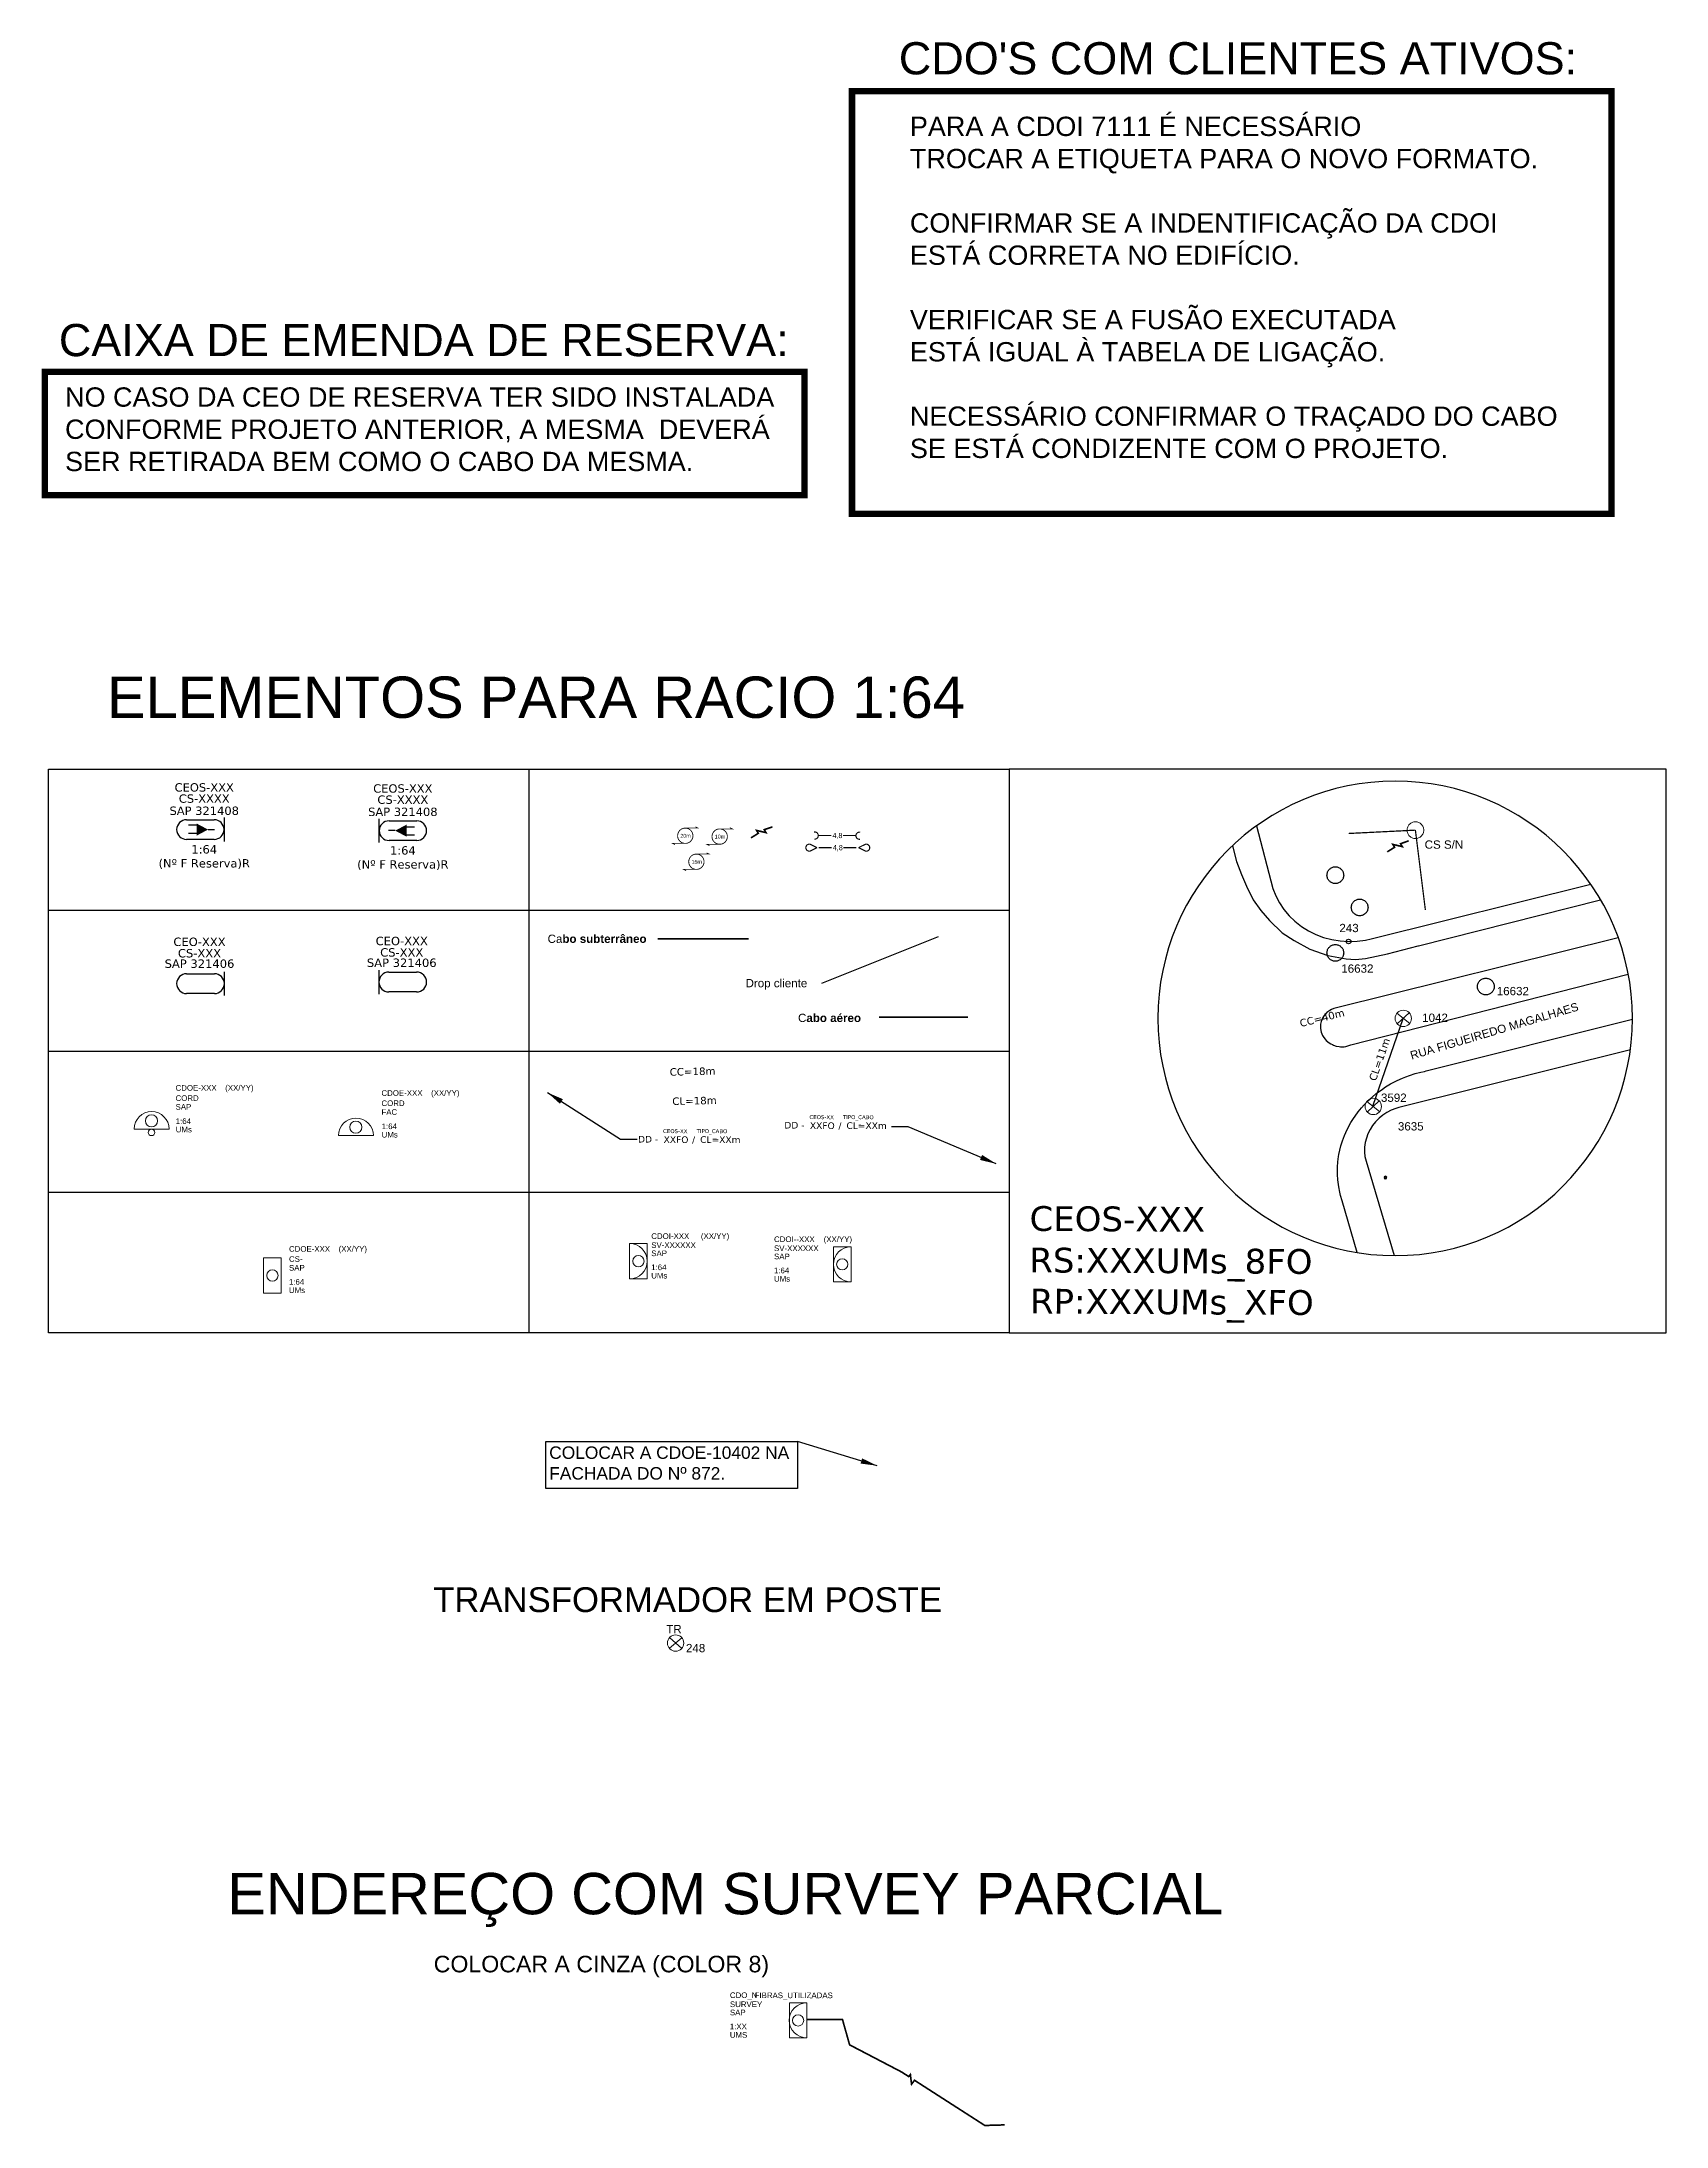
# Model space of a CAD drawing. Header units: millimetres. Extents: x -4286 to 4575, y 5328 to 14188.
# Drawn here: x -1073.9 to -877.6, y 8910.7 to 9162.5 of the extents above; entities that cross this region are included whole.
import ezdxf
from ezdxf.enums import TextEntityAlignment as Align

# ---------------------------------------------------------------- set-up
doc = ezdxf.new("R2010")
doc.units = ezdxf.units.MM
doc.header["$LTSCALE"] = 0.1
doc.header["$MEASUREMENT"] = 0
doc.linetypes.add('PHANTOM2', pattern=[1.25, 0.625, -0.125, 0.125, -0.125, 0.125, -0.125])
for name, color, linetype in [('10.0-Cartográfico', 252, 'Continuous'), ('10.1-Caixas Subterrâneas', 5, 'Continuous'), ('10.2-Nº Policía', 7, 'Continuous'), ('10.3-Nome das Ruas', 252, 'Continuous'), ('20.4-CEOS', 1, 'Continuous'), ('20.5-CEO', 1, 'Continuous'), ('20.8-Legenda', 1, 'Continuous'), ('90.0-Infra-estruturas novas', 30, 'Continuous'), ('90.1-Celulização - CABO 1', 6, 'Continuous'), ('CAP a instalar', 1, 'Continuous'), ('CD a instalar', 1, 'Continuous'), ('CELULAS_GPON_TEXTO', 7, 'Continuous'), ('Folga', 1, 'Continuous'), ('label_cabos', 7, 'Continuous'), ('Legenda', 1, 'Continuous'), ('Nós', 1, 'Continuous'), ('Subida Lateral', 5, 'Continuous')]:
    doc.layers.add(name, color=color, linetype=linetype)
for name, color, linetype, lineweight in [('10.1-Caixas Subt. @PROJ', 180, 'Continuous', 0), ('10.4-Postes', 1, 'Continuous', 0), ("20.0-LEGENDA DOS CDO'S", 1, 'Continuous', 0), ('20.1-CDO_INTERIOR', 1, 'Continuous', 0), ('20.2-CDO_POSTE', 1, 'Continuous', 5), ('20.3-CDO_SUBTERRÂNEA', 1, 'Continuous', 5), ('20.6-CORDOALHA_SUPORTE', 7, 'Continuous', 25)]:
    doc.layers.add(name, color=color, linetype=linetype, lineweight=lineweight)
for name, color, linetype, plot in [('10.6-Traçado Aéreo', 1, 'Continuous', False), ('DROP DE CLIENTE', 140, 'Continuous', False), ('EXTRA', 50, 'Continuous', False)]:
    doc.layers.add(name, color=color, linetype=linetype, plot=plot)
doc.styles.add('ARIAL', font='arial.ttf')
doc.styles.add('siredit', font='verdana.ttf')
doc.styles.get("Standard").update_dxf_attribs({"font": 'arial.ttf'})
doc.linetypes.add('FENCELINE1', pattern='A,0.25,-0.1,[133,ltypeshp.shx,S=0.1,R=0,X=-0.1,Y=0],-0.1,1', length=1.45)
doc.dimstyles.new('CC', dxfattribs={"dimtxt": 0.9, "dimasz": 2, "dimexe": 0.18, "dimexo": 0.0625, "dimgap": 0.09, "dimtad": 0, "dimdec": 0, "dimrnd": 1, "dimzin": 0, "dimdsep": 46, "dimtxsty": 'siredit', "dimblk": 'NONE', "dimcen": 0, "dimse1": 1, "dimse2": 1, "dimsd1": 1, "dimsd2": 1, "dimclrt": 7, "dimadec": 0, "dimazin": 0, "dimtfac": 1, "dimtdec": 0, "dimtofl": 0, "dimtmove": 0, "dimatfit": 3, "dimfxl": 1, "dimtolj": 1, "dimtzin": 0, "dimarcsym": 0})
doc.dimstyles.new('CL', dxfattribs={"dimtxt": 0.9, "dimasz": 2, "dimexe": 0.18, "dimexo": 0.0625, "dimgap": 0.09, "dimtad": 0, "dimdec": 0, "dimrnd": 1, "dimzin": 0, "dimdsep": 46, "dimtxsty": 'siredit', "dimblk": 'NONE', "dimcen": 0, "dimse1": 1, "dimse2": 1, "dimsd1": 1, "dimsd2": 1, "dimclrt": 7, "dimadec": 0, "dimazin": 0, "dimtfac": 1, "dimtdec": 0, "dimtofl": 0, "dimtmove": 0, "dimatfit": 3, "dimfxl": 1, "dimtolj": 1, "dimtzin": 0, "dimarcsym": 0})

msp = doc.modelspace()

# ---------------------------------------------------------------- texts
at = {"color": 5, "width": 143.95, "attachment_point": 1}
for s, insert, char_height in [("CDO'S COM CLIENTES ATIVOS:", (-970.35, 9162.46), 3.8894), ('PARA A CDOI 7111 É NECESSÁRIO\\PTROCAR A ETIQUETA PARA O NOVO FORMATO.\\P\\PCONFIRMAR SE A INDENTIFICAÇÃO DA CDOI\\PESTÁ CORRETA NO EDIFÍCIO. \\P\\PVERIFICAR SE A FUSÃO EXECUTADA\\PESTÁ IGUAL À TABELA DE LIGAÇÃO.\\P\\PNECESSÁRIO CONFIRMAR O TRAÇADO DO CABO \\PSE ESTÁ CONDIZENTE COM O PROJETO.', (-969.01, 9153.46), 2.3336)]:
    msp.add_mtext(s, dxfattribs=dict(at, insert=insert, char_height=char_height))
at = {"color": 3, "width": 143.95, "attachment_point": 1}
for s, insert, char_height in [('CAIXA DE EMENDA DE RESERVA:', (-1071.81, 9128.42), 3.8894), ('NO CASO DA CEO DE RESERVA TER SIDO INSTALADA \\PCONFORME PROJETO ANTERIOR, A MESMA  DEVERÁ \\PSER RETIRADA BEM COMO O CABO DA MESMA.', (-1071.06, 9120.76), 2.3336)]:
    msp.add_mtext(s, dxfattribs=dict(at, insert=insert, char_height=char_height))
at = {"width": 185.0563, "attachment_point": 1}
for s, insert, char_height in [('ELEMENTOS PARA RACIO 1:64', (-1065.99, 9085.83), 5), ('TRANSFORMADOR EM POSTE', (-1026.59, 8975.81), 3), ('ENDEREÇO COM SURVEY PARCIAL', (-1051.45, 8941.3), 5)]:
    msp.add_mtext(s, dxfattribs=dict(at, insert=insert, char_height=char_height))
at = {"color": 0, "insert": (-1012.58, 8992.82), "char_height": 1.5, "width": 73.575, "attachment_point": 1}
msp.add_mtext('{\\C3;COLOCAR A CDOE-10402 NA \\PFACHADA DO Nº 872.}', dxfattribs=at)
at = {"color": 8, "insert": (-1026.53, 8931.29), "char_height": 2, "width": 185.0563, "attachment_point": 1}
msp.add_mtext('COLOCAR A CINZA (COLOR 8)', dxfattribs=at)
at = {"layer": '10.1-Caixas Subt. @PROJ'}
msp.add_text('CS S/N', height=1, dxfattribs=at).set_placement((-906.83, 9065.03))
at = {"layer": '10.1-Caixas Subterrâneas'}
for p in [(-916.9, 9050.05), (-898.12, 9047.33)]:
    msp.add_text('16632', height=1, dxfattribs=at).set_placement(p)
at = {"layer": '10.2-Nº Policía', "color": 7}
for s, p in [('243', (-917.13, 9054.95)), ('3635', (-910.06, 9030.99))]:
    msp.add_text(s, height=1, dxfattribs=at).set_placement(p)
at = {"layer": '10.3-Nome das Ruas'}
msp.add_text('RUA FIGUEIREDO MAGALHAES', height=1, rotation=16.4523, dxfattribs=at).set_placement((-908.4, 9039.54))
at = {"layer": '10.4-Postes', "color": 1}
for s, p in [('1042', (-907.13, 9044.11)), ('3592', (-912.11, 9034.45)), ('TR', (-998.44, 8970.25)), ('248', (-996.06, 8967.96))]:
    msp.add_text(s, height=1, dxfattribs=at).set_placement(p)
at = {"layer": "20.0-LEGENDA DOS CDO'S", "color": 8, "style": 'ARIAL'}
for tag, p, s in [('SURVEY', (-990.75, 8925.09), 'SV-XXXXXX'), ('CDO_N', (-990.75, 8926.18), 'CDOIXXX'), ('SAP', (-990.75, 8924.1), 'SAP'), ('1:XX', (-990.76, 8922.41), '1:64'), ('UMS', (-990.76, 8921.39), 'UMs')]:
    msp.add_attdef(tag, p, s, height=0.68, rotation=359.9724, dxfattribs=at)
msp.add_attdef('FIBRAS_UTILIZADAS', text='(XX/YY)', height=0.68, rotation=359.9724, dxfattribs=at).set_placement((-983.04, 8926.17), align=Align.CENTER)
at = {"layer": '20.6-CORDOALHA_SUPORTE', "style": 'ARIAL'}
msp.add_text('4,8', height=0.626, dxfattribs=at).set_placement((-977.76, 9066.62), align=Align.MIDDLE_CENTER)
at = {"layer": 'CD a instalar', "char_height": 1, "attachment_point": 1}
for s, insert, width in [('Ca{\\fArial|b1|i0|c0|p34;bo subterrâneo}', (-1012.77, 9054.65), 12.9949), ('C{\\fArial|b1|i0|c0|p34;abo aéreo}', (-982.52, 9045.09), 9.3598)]:
    msp.add_mtext(s, dxfattribs=dict(at, insert=insert, width=width))
at = {"layer": 'DROP DE CLIENTE', "insert": (-988.86, 9049.29), "char_height": 1, "width": 9.3598, "attachment_point": 1}
msp.add_mtext('Drop cliente', dxfattribs=at)
at = {"layer": 'Folga', "color": 1}
msp.add_text('20m', height=0.462, dxfattribs=at).set_placement((-996.74, 9066.36))

# ---------------------------------------------------------------- blocks, each defined once
blk = doc.blocks.new('CORDOALHA')
at = {"layer": '20.6-CORDOALHA_SUPORTE', "const_width": 0.4}
for points in [[(-7.16, -0.05), (-9.54, 1.16, 1.175638), (-9.65, -1.27), (-7.16, -0.05)], [(7.28, -0.02), (9.76, -1.28, 1.175638), (9.67, 1.15), (7.28, -0.02)]]:
    blk.add_lwpolyline(points, format="xyb", dxfattribs=at)
for points in [[(-6.59, -0.05), (-2.09, -0.05)], [(2, -0.04), (6.5, -0.04)]]:
    blk.add_lwpolyline(points, dxfattribs=at)
at = {"layer": '20.6-CORDOALHA_SUPORTE', "style": 'ARIAL'}
blk.add_text('4,8', height=1.8, dxfattribs=at).set_placement((0.06, -0.04), align=Align.MIDDLE_CENTER)
blk = doc.blocks.new('A$C07E14978')
at = {"layer": 'Folga', "color": 1, "const_width": 0.137}
for points in [[(2.23, 0.28), (0.03, 0.28), (0.47, 0.06)], [(2.23, 2.92), (4.42, 2.92), (3.98, 3.13)]]:
    blk.add_lwpolyline(points, dxfattribs=at)
at = {"layer": 'Folga', "color": 1, "const_width": 0.146}
blk.add_lwpolyline([(2.23, 2.92, 1.000012), (2.23, 0.28, 0.999978)], format="xyb", close=True, dxfattribs=at)
at = {"layer": 'Folga', "color": 1}
blk.add_text('10m', height=0.659, dxfattribs=at).set_placement((1.38, 1.27))
blk = doc.blocks.new('CEO_CT_DRT')
at = {"layer": '20.5-CEO', "color": 0}
for p, q in [((-1.56, 1.26), (1.8, 1.26)), ((1.8, -1.13), (-1.56, -1.13))]:
    blk.add_line(p, q, dxfattribs=at)
blk.add_lwpolyline([(-2.75, 1.51), (-2.75, -1.38)], dxfattribs=at)
for centre, start, end in [((-1.56, 0.07), 90, 270), ((1.8, 0.07), 270, 90)]:
    blk.add_arc(centre, 1.2, start, end, dxfattribs=at)
at = {"layer": '20.5-CEO', "color": 7, "style": 'siredit'}
for tag, p in [('CEO_Nº', (0.12, 5.61)), ('LOCAL', (0.12, 4.23)), ('SAP', (0.12, 2.97)), ('FIBRAS_RESERVA', (0.12, -1.94))]:
    blk.add_attdef(tag, text='', height=1.01, dxfattribs=at).set_placement(p, align=Align.TOP_CENTER)
blk = doc.blocks.new('CEO_CT_ESQ')
at = {"layer": '20.5-CEO', "color": 0}
for p, q in [((-1.56, 1.24), (1.8, 1.24)), ((1.8, -1.15), (-1.56, -1.15))]:
    blk.add_line(p, q, dxfattribs=at)
blk.add_lwpolyline([(3, -1.4), (3, 1.49)], dxfattribs=at)
for centre, start, end in [((-1.56, 0.05), 90, 270), ((1.8, 0.05), 270, 90)]:
    blk.add_arc(centre, 1.2, start, end, dxfattribs=at)
at = {"layer": '20.5-CEO', "color": 7, "style": 'siredit'}
for tag, p in [('CEO_Nº', (0.12, 5.61)), ('LOCAL', (0.12, 4.23)), ('SAP', (0.12, 2.97)), ('FIBRAS_RESERVA', (0.12, -1.94))]:
    blk.add_attdef(tag, text='', height=1.01, dxfattribs=at).set_placement(p, align=Align.TOP_CENTER)
blk = doc.blocks.new('*D27')
at = {"layer": 'Defpoints', "color": 0, "transparency": 16777216}
for p in [(-986.11, 9038.32), (-1004.37, 9035.99), (-986.06, 9036.42)]:
    blk.add_point(p, dxfattribs=at)
at = {"layer": 'label_cabos', "color": 7, "transparency": 16777216, "insert": (-995.26, 9038.11), "char_height": 0.9, "attachment_point": 5, "rotation": 1.3239, "style": 'siredit'}
blk.add_mtext('\\A1;CC=18m', dxfattribs=at)
blk = doc.blocks.new('_None')
blk = doc.blocks.new('LEGENDA DOS CABOS')
at = {"layer": 'EXTRA', "color": 0, "style": 'siredit'}
for tag, p in [('ID', (4.6, 0.97)), ('XX', (9.03, 0.97))]:
    blk.add_attdef(tag, text='', height=0.48, rotation=359.69, dxfattribs=at).set_placement(p, align=Align.MIDDLE_CENTER)
at = {"layer": 'Legenda', "color": 0, "style": 'siredit'}
for tag, p in [('TIPO_CABO', (1.31, 0)), ('CABO', (4.69, -0.05)), ('/', (6.81, -0.05)), ('METROS', (10.03, -0.05))]:
    blk.add_attdef(tag, text='', height=0.8, rotation=359.69, dxfattribs=at).set_placement(p, align=Align.MIDDLE_CENTER)
blk = doc.blocks.new('*D28')
at = {"layer": 'Defpoints', "color": 0, "ltscale": 0.5, "transparency": 16777216}
for p in [(-1004.21, 9035.81), (-985.91, 9036.23), (-985.87, 9034.78)]:
    blk.add_point(p, dxfattribs=at)
at = {"layer": 'label_cabos', "color": 7, "ltscale": 0.5, "transparency": 16777216, "insert": (-995.03, 9034.57), "char_height": 0.9, "attachment_point": 5, "rotation": 1.3239, "style": 'siredit'}
blk.add_mtext('\\A1;CL=18m', dxfattribs=at)
blk = doc.blocks.new('DV')
at = {"linetype": 'Continuous'}
blk.add_circle((0, 0), 0.00000275, dxfattribs=at)
blk = doc.blocks.new('MHMZ')
at = {"linetype": 'PHANTOM2'}
blk.add_circle((0, 0), 0.0000101, dxfattribs=at)
blk = doc.blocks.new('FNDM')
at = {"color": 0}
for p, q in [((0, 0.0000017), (-0.0000017, 0)), ((0.0000012, 0.0000012), (-0.0000012, 0.0000012)), ((-0.0000012, 0.0000012), (-0.0000012, -0.0000012)), ((0.0000017, 0), (0, 0.0000017)), ((0.0000012, -0.0000012), (0.0000012, 0.0000012)), ((-0.0000017, 0), (0, -0.0000017)), ((-0.0000012, -0.0000012), (0.0000012, -0.0000012)), ((0, -0.0000017), (0.0000017, 0))]:
    blk.add_line(p, q, dxfattribs=at)
blk = doc.blocks.new('PTPT')
at = {"layer": '10.4-Postes', "color": 1, "linetype": 'PHANTOM2'}
for points in [[(-0.0000079, 0.0000104), (0.0000075, -0.000002)], [(0.000007, 0.0000109), (-0.0000074, -0.0000025)]]:
    blk.add_lwpolyline(points, dxfattribs=at)
at = {"layer": '10.4-Postes', "color": 1}
blk.add_circle((-0.0000002, 0.0000042), 0.00000987, dxfattribs=at)
blk = doc.blocks.new('A$C30E733EA')
at = {"layer": '20.8-Legenda', "color": 7, "style": 'siredit'}
for tag, p in [('CEOS-X', (8.45, 12.42)), ('RS:', (8.52, 7.4)), ('RP:', (8.52, 2.45))]:
    blk.add_attdef(tag, text='', height=2.99, rotation=359.69, dxfattribs=at).set_placement(p, align=Align.MIDDLE_CENTER)
blk = doc.blocks.new('*D29')
at = {"layer": 'Defpoints', "color": 0, "transparency": 16777216}
for p in [(-899.45, 9048.37), (-938.71, 9039.66), (-938.42, 9038.54)]:
    blk.add_point(p, dxfattribs=at)
at = {"color": 7, "transparency": 16777216, "insert": (-919.22, 9044.58), "char_height": 0.9, "attachment_point": 5, "rotation": 14.1599, "style": 'siredit'}
blk.add_mtext('\\A1;CC=40m', dxfattribs=at)
blk = doc.blocks.new('*D30')
at = {"layer": 'Defpoints', "color": 0, "transparency": 16777216}
for p in [(-909.41, 9044.53), (-914.1, 9034.25), (-913.04, 9033.89)]:
    blk.add_point(p, dxfattribs=at)
at = {"color": 7, "transparency": 16777216, "insert": (-912.28, 9039.57), "char_height": 0.9, "attachment_point": 5, "rotation": 71.1144, "style": 'siredit'}
blk.add_mtext('\\A1;CL=11m', dxfattribs=at)
blk = doc.blocks.new('CEOS_RP_CT_DRT')
at = {"layer": '20.4-CEOS', "color": 0}
for p, q in [((-4.54, 1.19), (-1.19, 1.19)), ((-1.19, -1.19), (-4.54, -1.19))]:
    blk.add_line(p, q, dxfattribs=at)
for points in [[(-5.73, -1.43), (-5.73, 1.44)], [(-3.79, 0), (-4.59, 0)], [(-2.47, 0.48), (-1.45, 0.48)], [(-2.47, -0.52), (-1.45, -0.52)]]:
    blk.add_lwpolyline(points, dxfattribs=at)
blk.add_lwpolyline([(-3.79, 0, 0, 1.47, 0), (-2.41, 0, 1.47, 1.47, 0)], format="xyseb", dxfattribs=at)
for centre, start, end in [((-4.54, 0), 90, 270), ((-1.19, 0), 270, 90)]:
    blk.add_arc(centre, 1.19, start, end, dxfattribs=at)
at = {"layer": '20.4-CEOS', "color": 7, "style": 'siredit'}
for tag, p in [('Nº_DA_CEOS', (-2.86, 5.6)), ('LOCAL', (-2.86, 4.24)), ('SAP', (-2.86, 2.78)), ('RACIO_SPLITAGEM', (-2.86, -1.88)), ('FIBRAS_SPLITTER', (-2.86, -3.58)), ('RESERVA_FINAIS', (-2.86, -6.39)), ('FIBRAS_TOP_C', (-2.86, -5.08))]:
    blk.add_attdef(tag, text='', height=1.01, dxfattribs=at).set_placement(p, align=Align.TOP_CENTER)
blk = doc.blocks.new('CEOS_RP_CT_ESQ')
at = {"layer": '20.4-CEOS', "color": 0}
for p, q in [((1.19, 1.19), (4.53, 1.19)), ((4.53, -1.19), (1.19, -1.19))]:
    blk.add_line(p, q, dxfattribs=at)
for points in [[(2.47, 0.52), (1.45, 0.52)], [(3.79, 0), (4.59, 0)], [(5.73, 1.44), (5.73, -1.43)], [(2.47, -0.47), (1.45, -0.47)]]:
    blk.add_lwpolyline(points, dxfattribs=at)
blk.add_lwpolyline([(3.79, 0, 0, 1.47, 0), (2.41, 0, 1.47, 1.47, 0)], format="xyseb", dxfattribs=at)
for centre, start, end in [((1.19, 0), 90, 270), ((4.53, 0), 270, 90)]:
    blk.add_arc(centre, 1.19, start, end, dxfattribs=at)
at = {"layer": '20.4-CEOS', "color": 7, "style": 'siredit'}
for tag, p in [('Nº_DA_CEOS', (3.33, 5.6)), ('LOCAL', (3.33, 4.24)), ('SAP', (3.33, 2.78)), ('RACIO_SPLITAGEM', (3.33, -1.88)), ('FIBRAS_SPLITTER', (3.33, -3.58)), ('RESERVA_FINAIS', (3.33, -6.39)), ('FIBRAS_TOP_C', (3.33, -5.08))]:
    blk.add_attdef(tag, text='', height=1.01, dxfattribs=at).set_placement(p, align=Align.TOP_CENTER)
blk = doc.blocks.new('CDOE_CT_CS_DESENHO')
at = {"layer": '20.1-CDO_INTERIOR', "color": 0, "lineweight": 18}
blk.add_lwpolyline([(1.06, -2.12), (1.06, 2.13), (-1.06, 2.13), (-1.06, -2.12)], close=True, dxfattribs=at)
blk.add_circle((0, 0), 0.68, dxfattribs=at)
blk = doc.blocks.new('CDOE_CT_POST_DESENHO')
at = {"color": 0}
blk.add_line((2.14, 0.39), (-2.11, 0.39), dxfattribs=at)
for centre, radius in [((0.01, 1.4), 0.733), ((0.01, 0), 0.393)]:
    blk.add_circle(centre, radius, dxfattribs=at)
blk.add_arc((0.01, 0.39), 2.12, 0, 180, dxfattribs=at)
blk = doc.blocks.new('CDOE_CT_FAC_DESENHO')
at = {"color": 0}
blk.add_line((2.12, 0), (-2.12, 0), dxfattribs=at)
blk.add_circle((0, 1.01), 0.733, dxfattribs=at)
blk.add_arc((0, 0), 2.12, 0, 180, dxfattribs=at)
blk = doc.blocks.new('CDOE_CT_CS')
at = {"layer": "20.0-LEGENDA DOS CDO'S", "color": 0, "style": 'ARIAL'}
for tag, p in [('CDO_N', (0.21, 5.21)), ('SAP', (0.21, 2.93)), ('CAIXA_SUBTERRANEA', (0.21, 3.99)), ('1:XX', (0.2, 1.23)), ('UMS', (0.2, 0.22))]:
    blk.add_attdef(tag, p, '', height=0.68, rotation=359.9724, dxfattribs=at)
blk.add_attdef('FIBRAS_UTILIZADAS', text='', height=0.68, rotation=359.9724, dxfattribs=at).set_placement((7.92, 5.21), align=Align.CENTER)
blk = doc.blocks.new('CDOI_CT_DRT')
at = {"layer": '20.1-CDO_INTERIOR', "color": 0, "lineweight": 18}
blk.add_lwpolyline([(2.13, -2.13), (2.13, 2.12), (0, 2.12), (0, -2.13)], close=True, dxfattribs=at)
blk.add_circle((1.06, 0), 0.68, dxfattribs=at)
blk.add_arc((0, 0), 2.13, 269.9724, 89.9724, dxfattribs=at)
at = {"layer": "20.0-LEGENDA DOS CDO'S", "color": 0, "style": 'ARIAL'}
for tag, p in [('CDO_N', (2.61, 2.69)), ('SAP', (2.61, 0.61)), ('SURVEY', (2.61, 1.6)), ('1:XX', (2.6, -1.08)), ('UMS', (2.6, -2.09))]:
    blk.add_attdef(tag, p, '', height=0.68, rotation=359.9724, dxfattribs=at)
blk.add_attdef('FIBRAS_UTILIZADAS', text='', height=0.68, rotation=359.9724, dxfattribs=at).set_placement((10.32, 2.69), align=Align.CENTER)
blk = doc.blocks.new('CDOI_CT_ESQ')
at = {"layer": '20.1-CDO_INTERIOR', "color": 0, "lineweight": 18}
blk.add_lwpolyline([(-2.12, -2.13), (-2.12, 2.12), (0, 2.12), (0.01, -2.13)], close=True, dxfattribs=at)
blk.add_circle((-1.06, 0), 0.68, dxfattribs=at)
blk.add_arc((0.01, 0), 2.13, 90.0276, 270.0276, dxfattribs=at)
at = {"layer": "20.0-LEGENDA DOS CDO'S", "color": 0, "style": 'ARIAL'}
for tag, p in [('CDO_N', (-9.3, 2.69)), ('SAP', (-9.3, 0.61)), ('SURVEY', (-9.3, 1.6)), ('1:XX', (-9.31, -1.08)), ('UMS', (-9.31, -2.09))]:
    blk.add_attdef(tag, p, '', height=0.68, rotation=359.9724, dxfattribs=at)
blk.add_attdef('FIBRAS_UTILIZADAS', text='', height=0.68, rotation=359.9724, dxfattribs=at).set_placement((-1.59, 2.69), align=Align.CENTER)
blk = doc.blocks.new('CDOE_CT_POSTE')
at = {"layer": "20.0-LEGENDA DOS CDO'S", "color": 0, "style": 'ARIAL'}
for tag, p in [('CDO_N', (0.12, 5.25)), ('CORDOALHA', (0.12, 4.02)), ('SAP', (0.12, 2.96)), ('1:XX', (0.14, 1.23)), ('UMS', (0.14, 0.22))]:
    blk.add_attdef(tag, p, '', height=0.68, rotation=0.118, dxfattribs=at)
blk.add_attdef('FIBRAS_UTILIZADAS', text='', height=0.68, rotation=0.118, dxfattribs=at).set_placement((7.83, 5.26), align=Align.CENTER)
blk = doc.blocks.new('MHMX')
at = {"linetype": 'PHANTOM2'}
blk.add_circle((0, 0), 0.0000101, dxfattribs=at)
blk = doc.blocks.new('A$C641C6A9C')
at = {"layer": 'Folga', "color": 1, "const_width": 0.0963}
for points in [[(1.56, 0.2), (0.02, 0.2), (0.33, 0.04)], [(1.56, 2.05), (3.1, 2.05), (2.79, 2.2)]]:
    blk.add_lwpolyline(points, dxfattribs=at)
at = {"layer": 'Folga', "color": 1, "const_width": 0.103}
blk.add_lwpolyline([(1.56, 2.05, 1.000012), (1.56, 0.2, 0.999978)], format="xyb", close=True, dxfattribs=at)
at = {"layer": 'Folga', "color": 1}
blk.add_text('15m', height=0.462, dxfattribs=at).set_placement((0.97, 0.89))

# ---------------------------------------------------------------- dimensions: what is measured, and where the dimension line sits
for p1, p2, distance, dimstyle, override, picture, middle in [((-899.45, 9048.37), (-938.42, 9038.54), -1.15, 'CC', {"dimpost": 'CC=<>m'}, '*D29', (-919.22, 9044.58)), ((-909.41, 9044.53), (-913.04, 9033.89), -1.11, 'CL', {"dimpost": 'CL=<>m'}, '*D30', (-912.28, 9039.57))]:
    dim = msp.add_aligned_dim(p1=p1, p2=p2, distance=distance, dimstyle=dimstyle, override=override)
    dim.commit()
    dim.dimension.update_dxf_attribs({"geometry": picture, "text_midpoint": middle})
at = {"layer": 'label_cabos', "color": 0}
dim = msp.add_aligned_dim(p1=(-1004.37, 9035.99), p2=(-986.06, 9036.42), distance=1.91, dimstyle='CC', override={"dimpost": 'CC=<>m'}, dxfattribs=at)
dim.commit()
dim.dimension.update_dxf_attribs({"geometry": '*D27', "text_midpoint": (-995.26, 9038.11)})
at = {"layer": 'label_cabos', "color": 0, "ltscale": 0.5}
dim = msp.add_aligned_dim(p1=(-1004.21, 9035.81), p2=(-985.91, 9036.23), distance=-1.45, dimstyle='CL', override={"dimpost": 'CL=<>m'}, dxfattribs=at)
dim.commit()
dim.dimension.update_dxf_attribs({"geometry": '*D28', "text_midpoint": (-995.03, 9034.57)})

# ---------------------------------------------------------------- linework, layer by layer
for p, q in [((-1015.04, 9074.62), (-1015.04, 9006.53)), ((-1073.07, 9057.6), (-957.01, 9057.6)), ((-1073.07, 9040.58), (-957.01, 9040.58)), ((-1073.07, 9023.55), (-957.01, 9023.55))]:
    msp.add_line(p, q)
at = {"color": 5, "const_width": 0.778}
msp.add_lwpolyline([(-976, 9156.54), (-884.26, 9156.54), (-884.26, 9105.47), (-976, 9105.47)], close=True, dxfattribs=at)
at = {"color": 3, "const_width": 0.778}
msp.add_lwpolyline([(-1073.49, 9122.63), (-981.75, 9122.63), (-981.75, 9107.74), (-1073.49, 9107.74)], close=True, dxfattribs=at)
msp.add_lwpolyline([(-1073.07, 9074.62), (-957.01, 9074.62), (-957.01, 9006.53), (-1073.07, 9006.53)], close=True)
msp.add_lwpolyline([(-957.01, 9006.53), (-877.64, 9006.53), (-877.64, 9074.62), (-957.01, 9074.62)])
msp.add_lwpolyline([(-910.39, 9073.19, 1), (-910.39, 9015.87, 1)], format="xyb", close=True)
at = {"color": 3}
msp.add_lwpolyline([(-1012.98, 8993.4), (-982.6, 8993.4), (-982.6, 8987.72), (-1012.98, 8987.72)], close=True, dxfattribs=at)
at = {"layer": '10.0-Cartográfico'}
for points in [[(-927.14, 9067.79), (-925.17, 9060.23), (-924.82, 9059.34), (-924.37, 9058.49), (-923.83, 9057.69), (-923.21, 9056.94), (-922.5, 9056.26), (-921.71, 9055.65), (-920.87, 9055.12), (-919.98, 9054.68), (-919.03, 9054.32), (-918.05, 9054.06), (-917.04, 9053.9), (-916.02, 9053.82)], [(-930.05, 9065.39), (-929.54, 9063.47), (-928.97, 9061.9), (-928.36, 9060.49), (-927.56, 9058.84), (-926.62, 9057.57), (-925.59, 9056.34), (-924.05, 9054.86), (-922.61, 9053.94), (-920.71, 9052.89), (-918.54, 9052.14), (-916.32, 9051.73), (-915.17, 9051.66), (-913.97, 9051.76), (-911.3, 9052.34), (-907.6, 9053.29), (-907.57, 9053.3), (-885.57, 9058.85)], [(-916.02, 9053.82), (-915, 9053.86), (-913.99, 9053.99), (-913.31, 9054.13), (-886.75, 9060.73)], [(-883.44, 9054.27), (-917.8, 9045.74), (-918.09, 9045.61), (-918.28, 9045.5), (-918.63, 9045.24), (-918.93, 9044.92), (-919.07, 9044.71), (-919.22, 9044.45), (-919.32, 9044.17), (-919.4, 9043.84), (-919.41, 9043.67), (-919.41, 9043.33)], [(-919.41, 9043.33), (-919.38, 9043.08), (-919.33, 9042.88), (-919.26, 9042.68), (-919.15, 9042.45), (-919.02, 9042.23), (-918.86, 9042.02), (-918.71, 9041.86), (-918.38, 9041.58), (-918.15, 9041.44), (-917.98, 9041.36), (-917.83, 9041.29), (-917.52, 9041.19), (-917.17, 9041.12), (-916.98, 9041.11), (-916.57, 9041.11), (-916.35, 9041.14), (-916.09, 9041.2), (-915.75, 9041.32), (-882.23, 9049.87)], [(-917.36, 9025.69), (-917.35, 9026.56), (-917.3, 9027.21), (-917.22, 9027.85), (-917.18, 9028.07), (-916.94, 9029.12), (-916.74, 9029.75), (-916.51, 9030.37), (-916.34, 9030.76), (-916.06, 9031.35), (-915.74, 9031.94), (-915.51, 9032.32), (-914.87, 9033.23), (-914.45, 9033.74), (-914.15, 9034.08), (-913.68, 9034.57), (-913.19, 9035.02), (-912.67, 9035.46), (-911.93, 9036), (-911.55, 9036.25), (-910.96, 9036.61), (-910.15, 9037.03), (-909.52, 9037.31), (-909.09, 9037.49), (-908.65, 9037.65), (-907.99, 9037.86), (-907.31, 9038.04), (-906.85, 9038.13), (-906.64, 9038.18), (-881.73, 9044.43)], [(-881.98, 9040.74), (-909.93, 9033.77), (-910.3, 9033.66), (-910.86, 9033.44), (-911.38, 9033.16), (-911.89, 9032.83), (-912.34, 9032.46), (-912.76, 9032.05), (-913.11, 9031.6), (-913.43, 9031.11), (-913.68, 9030.6), (-913.87, 9030.07), (-914.01, 9029.52), (-914.08, 9028.96), (-914.09, 9028.39), (-914.04, 9027.83), (-913.91, 9027.28), (-910.53, 9015.87)], [(-914.98, 9016.24), (-916.8, 9022.49), (-916.99, 9023.12), (-917.09, 9023.54), (-917.21, 9024.18), (-917.32, 9025.04), (-917.36, 9025.69)]]:
    msp.add_lwpolyline(points, dxfattribs=at)
at = {"layer": '10.6-Traçado Aéreo'}
msp.add_lwpolyline([(-913.08, 9033.92), (-909.41, 9044.53)], dxfattribs=at)
at = {"layer": '20.1-CDO_INTERIOR', "color": 8, "lineweight": 18}
msp.add_lwpolyline([(-983.57, 8921.36), (-983.57, 8925.61), (-981.45, 8925.61), (-981.45, 8921.36)], close=True, dxfattribs=at)
msp.add_circle((-982.51, 8923.48), 0.68, dxfattribs=at)
msp.add_arc((-981.45, 8923.49), 2.13, 90.0276, 270.0276, dxfattribs=at)
at = {"layer": '20.6-CORDOALHA_SUPORTE', "const_width": 0.139}
for points in [[(-980.59, 9067.04, -1.175638), (-980.56, 9066.19)], [(-975.01, 9067.02, 1.175638), (-975.05, 9066.17)]]:
    msp.add_lwpolyline(points, format="xyb", dxfattribs=at)
for points in [[(-980.08, 9066.62), (-978.51, 9066.62)], [(-977.09, 9066.62), (-975.53, 9066.62)]]:
    msp.add_lwpolyline(points, dxfattribs=at)
at = {"layer": '90.0-Infra-estruturas novas', "const_width": 0.15}
for points in [[(-907.95, 9067.27), (-916, 9066.87)], [(-906.74, 9057.62), (-907.95, 9067.27)]]:
    msp.add_lwpolyline(points, dxfattribs=at)
at = {"layer": 'CAP a instalar', "linetype": 'FENCELINE1', "ltscale": 30, "const_width": 0.2}
msp.add_lwpolyline([(-972.75, 9044.66), (-962.01, 9044.66)], dxfattribs=at)
at = {"layer": 'CAP a instalar', "color": 8, "linetype": 'FENCELINE1', "ltscale": 30, "const_width": 0.2}
for points in [[(-970.03, 8917.26), (-976.29, 8920.53), (-977.16, 8923.61), (-981.45, 8923.61)], [(-957.57, 8910.86), (-959.96, 8910.79), (-967.6, 8915.7)]]:
    msp.add_lwpolyline(points, dxfattribs=at)
at = {"layer": 'CD a instalar', "linetype": 'ByBlock', "const_width": 0.2}
msp.add_lwpolyline([(-999.48, 9054.14), (-988.47, 9054.14)], dxfattribs=at)
at = {"layer": 'CELULAS_GPON_TEXTO', "linetype": 'Continuous'}
msp.add_circle((144.54, 9757.9), 4430.34, dxfattribs=at)
at = {"layer": 'DROP DE CLIENTE'}
msp.add_line((-979.64, 9048.8), (-965.56, 9054.42), dxfattribs=at)
at = {"layer": 'Folga', "color": 1, "const_width": 0.103}
msp.add_lwpolyline([(-996.14, 9067.52, 1.000012), (-996.14, 9065.67, 0.999978)], format="xyb", close=True, dxfattribs=at)
at = {"layer": 'Folga', "color": 1, "const_width": 0.0963}
for points in [[(-996.14, 9067.52), (-994.6, 9067.52), (-994.91, 9067.67)], [(-996.14, 9065.67), (-997.68, 9065.67), (-997.38, 9065.52)]]:
    msp.add_lwpolyline(points, dxfattribs=at)
at = {"layer": 'Subida Lateral', "color": 5, "const_width": 0.2}
for points in [[(-985.61, 9067.67), (-986.6, 9067.33), (-986.39, 9066.97), (-987.53, 9067.24), (-987.32, 9066.89), (-988.2, 9066.34)], [(-908.76, 9065.98), (-909.74, 9065.63), (-909.53, 9065.28), (-910.67, 9065.55), (-910.46, 9065.2), (-911.35, 9064.65)]]:
    msp.add_lwpolyline(points, dxfattribs=at)
at = {"layer": 'Subida Lateral', "color": 8, "const_width": 0.2}
msp.add_lwpolyline([(-967.6, 8915.7), (-968.45, 8916.25), (-968.81, 8915.78), (-968.95, 8916.94), (-969.15, 8916.7), (-970.03, 8917.26)], dxfattribs=at)

# ---------------------------------------------------------------- block references
at = {"layer": '10.0-Cartográfico', "xscale": 100000, "yscale": 100000, "zscale": 100000}
msp.add_blockref('DV', (-916.02, 9053.82), dxfattribs=at)
at = {"layer": '10.1-Caixas Subt. @PROJ', "xscale": 100000, "yscale": 100000, "zscale": 100000, "rotation": 335.636485716616}
msp.add_blockref('MHMZ', (-907.95, 9067.27), dxfattribs=at)
at = {"layer": '10.1-Caixas Subterrâneas'}
for name, p, xscale, yscale, zscale in [('MHMZ', (-917.62, 9061.83), 100000, 100000, 100000), ('MHMX', (-914.68, 9057.94), 99999.99996801867, 99999.99996801867, 99999.99996801867), ('MHMZ', (-917.62, 9052.44), 100000, 100000, 100000), ('MHMZ', (-899.44, 9048.38), 100000, 100000, 100000)]:
    msp.add_blockref(name, p, dxfattribs=dict(at, xscale=xscale, yscale=yscale, zscale=zscale))
at = {"layer": '10.4-Postes', "color": 1, "xscale": 100000, "yscale": 100000, "zscale": 100000}
for p in [(-909.39, 9044.11), (-913.02, 9033.47)]:
    msp.add_blockref('PTPT', p, dxfattribs=at)
at = {"layer": '10.4-Postes', "color": 1}
msp.add_blockref('CDOI_CT_ESQ', (-976.12, 9014.82), dxfattribs=at).add_auto_attribs({'CDO_N': 'CDOI--XXX', 'FIBRAS_UTILIZADAS': '(XX/YY)', 'SURVEY': 'SV-XXXXXX', 'SAP': 'SAP', '1:XX': '1:64', 'UMS': 'UMs'})
at = {"layer": '10.4-Postes', "color": 1, "xscale": 100000, "yscale": 100000, "zscale": 100000, "rotation": 357}
msp.add_blockref('PTPT', (-997.31, 8968.65), dxfattribs=at)
at = {"layer": "20.0-LEGENDA DOS CDO'S"}
for name, p, values in [('CDOE_CT_POSTE', (-1057.83, 9030.54), {'CDO_N': 'CDOE-XXX', 'CORDOALHA': 'CORD', 'SAP': 'SAP', '1:XX': '1:64', 'UMS': 'UMs', 'FIBRAS_UTILIZADAS': '(XX/YY)'}), ('CDOE_CT_POSTE', (-1032.96, 9029.92), {'CDO_N': 'CDOE-XXX', 'CORDOALHA': 'CORD', 'SAP': 'FAC', '1:XX': '1:64', 'UMS': 'UMs', 'FIBRAS_UTILIZADAS': '(XX/YY)'}), ('CDOE_CT_CS', (-1044.22, 9011.13), {'CDO_N': 'CDOE-XXX', 'FIBRAS_UTILIZADAS': '(XX/YY)', 'CAIXA_SUBTERRANEA': 'CS-', 'SAP': 'SAP', '1:XX': '1:64', 'UMS': 'UMs'})]:
    msp.add_blockref(name, p, dxfattribs=at).add_auto_attribs(values)
at = {"layer": '20.1-CDO_INTERIOR'}
msp.add_blockref('CDOI_CT_DRT', (-1002.86, 9015.2), dxfattribs=at).add_auto_attribs({'CDO_N': 'CDOI-XXX', 'FIBRAS_UTILIZADAS': '(XX/YY)', 'SURVEY': 'SV-XXXXXX', 'SAP': 'SAP', '1:XX': '1:64', 'UMS': 'UMs'})
at = {"layer": '20.2-CDO_POSTE'}
for name, p in [('CDOE_CT_POST_DESENHO', (-1060.62, 9030.76)), ('CDOE_CT_FAC_DESENHO', (-1035.93, 9030.37))]:
    msp.add_blockref(name, p, dxfattribs=at)
at = {"layer": '20.3-CDO_SUBTERRÂNEA'}
msp.add_blockref('CDOE_CT_CS_DESENHO', (-1046.01, 9013.47), dxfattribs=at)
at = {"layer": '20.4-CEOS'}
ref = msp.add_blockref('CEOS_RP_CT_ESQ', (-1057.58, 9067.34), dxfattribs=at)
ref.add_attrib('Nº_DA_CEOS', 'CEOS-XXX', dxfattribs={"color": 7, "height": 1.01, "style": 'siredit'}).set_placement((-1054.25, 9072.94), align=Align.TOP_CENTER)
ref.add_attrib('LOCAL', 'CS-XXXX', dxfattribs={"color": 7, "height": 1.01, "style": 'siredit'}).set_placement((-1054.25, 9071.59), align=Align.TOP_CENTER)
ref.add_attrib('SAP', 'SAP 321408', dxfattribs={"color": 7, "height": 1.01, "style": 'siredit'}).set_placement((-1054.25, 9070.12), align=Align.TOP_CENTER)
ref.add_attrib('RACIO_SPLITAGEM', '1:64', dxfattribs={"color": 7, "height": 1.01, "style": 'siredit'}).set_placement((-1054.25, 9065.46), align=Align.TOP_CENTER)
ref.add_attrib('FIBRAS_SPLITTER', '(Nº F Reserva)R', dxfattribs={"color": 7, "height": 1.0097, "style": 'siredit'}).set_placement((-1054.25, 9063.77), align=Align.TOP_CENTER)
ref = msp.add_blockref('CEOS_RP_CT_DRT', (-1027.39, 9067.21), dxfattribs=at)
ref.add_attrib('Nº_DA_CEOS', 'CEOS-XXX', dxfattribs={"color": 7, "height": 1.01, "style": 'siredit'}).set_placement((-1030.26, 9072.81), align=Align.TOP_CENTER)
ref.add_attrib('LOCAL', 'CS-XXXX', dxfattribs={"color": 7, "height": 1.01, "style": 'siredit'}).set_placement((-1030.26, 9071.46), align=Align.TOP_CENTER)
ref.add_attrib('SAP', 'SAP 321408', dxfattribs={"color": 7, "height": 1.01, "style": 'siredit'}).set_placement((-1030.26, 9069.99), align=Align.TOP_CENTER)
ref.add_attrib('RACIO_SPLITAGEM', '1:64', dxfattribs={"color": 7, "height": 1.01, "style": 'siredit'}).set_placement((-1030.26, 9065.33), align=Align.TOP_CENTER)
ref.add_attrib('FIBRAS_SPLITTER', '(Nº F Reserva)R', dxfattribs={"color": 7, "height": 1.0097, "style": 'siredit'}).set_placement((-1030.26, 9063.64), align=Align.TOP_CENTER)
at = {"layer": '20.5-CEO'}
ref = msp.add_blockref('CEO_CT_ESQ', (-1054.82, 9048.68), dxfattribs=at)
ref.add_attrib('CEO_Nº', 'CEO-XXX', dxfattribs={"color": 7, "height": 1.014, "style": 'siredit'}).set_placement((-1054.82, 9054.29), align=Align.TOP_CENTER)
ref.add_attrib('LOCAL', 'CS-XXX', dxfattribs={"color": 7, "height": 1.014, "style": 'siredit'}).set_placement((-1054.82, 9052.91), align=Align.TOP_CENTER)
ref.add_attrib('SAP', 'SAP 321406', dxfattribs={"color": 7, "height": 1.014, "style": 'siredit'}).set_placement((-1054.82, 9051.65), align=Align.TOP_CENTER)
ref = msp.add_blockref('CEO_CT_DRT', (-1030.39, 9048.85), dxfattribs=at)
ref.add_attrib('CEO_Nº', 'CEO-XXX', dxfattribs={"color": 7, "height": 1.014, "style": 'siredit'}).set_placement((-1030.39, 9054.39), align=Align.TOP_CENTER)
ref.add_attrib('LOCAL', 'CS-XXX', dxfattribs={"color": 7, "height": 1.014, "style": 'siredit'}).set_placement((-1030.39, 9053.01), align=Align.TOP_CENTER)
ref.add_attrib('SAP', 'SAP 321406', dxfattribs={"color": 7, "height": 1.014, "style": 'siredit'}).set_placement((-1030.39, 9051.76), align=Align.TOP_CENTER)
at = {"layer": '20.6-CORDOALHA_SUPORTE', "xscale": 0.3479096367955208, "yscale": 0.3479096367955208, "zscale": 0.3479096367955208}
msp.add_blockref('CORDOALHA', (-977.74, 9065.17), dxfattribs=at)
at = {"layer": '90.1-Celulização - CABO 1'}
ref = msp.add_blockref('A$C30E733EA', (-964.8, 9009.44), dxfattribs=at)
ref.add_attrib('CEOS-X', 'CEOS-XXX', dxfattribs={"layer": '20.8-Legenda', "color": 0, "height": 2.992, "rotation": 359.69, "style": 'siredit'}).set_placement((-954.55, 9021.86), align=Align.TOP_LEFT)
ref.add_attrib('RS:', 'RS:XXXUMs_8FO', dxfattribs={"layer": '20.8-Legenda', "color": 0, "height": 2.992, "rotation": 359.69, "style": 'siredit'}).set_placement((-954.58, 9016.84), align=Align.TOP_LEFT)
ref.add_attrib('RP:', 'RP:XXXUMs_XFO', dxfattribs={"layer": '20.8-Legenda', "color": 0, "height": 2.992, "rotation": 359.69, "style": 'siredit'}).set_placement((-954.5, 9011.88), align=Align.TOP_LEFT)
at = {"layer": 'Folga', "xscale": 0.7017463766387664, "yscale": 0.7017463766387664, "zscale": 0.7017463766387664}
msp.add_blockref('A$C07E14978', (-993.55, 9065.37), dxfattribs=at)
at = {"layer": 'label_cabos'}
msp.add_blockref('A$C641C6A9C', (-996.36, 9062.33), dxfattribs=at)
at = {"layer": 'label_cabos', "color": 0}
ref = msp.add_blockref('LEGENDA DOS CABOS', (-1001.95, 9029.93), dxfattribs=at)
ref.add_attrib('ID', 'CEOS-XX', dxfattribs={"layer": 'EXTRA', "color": 0, "height": 0.48, "rotation": 359.69, "style": 'siredit'}).set_placement((-997.35, 9030.91), align=Align.MIDDLE_CENTER)
ref.add_attrib('CABO', 'XXFO', dxfattribs={"layer": '20.8-Legenda', "color": 0, "height": 0.8, "rotation": 359.69, "style": 'siredit'}).set_placement((-997.26, 9029.88), align=Align.MIDDLE_CENTER)
ref.add_attrib('METROS', 'CL=XXm', dxfattribs={"layer": '20.8-Legenda', "color": 0, "height": 0.8, "rotation": 359.69, "style": 'siredit'}).set_placement((-991.91, 9029.88), align=Align.MIDDLE_CENTER)
ref.add_attrib('XX', 'TIPO_CABO', dxfattribs={"layer": 'EXTRA', "color": 0, "height": 0.48, "rotation": 359.69, "style": 'siredit'}).set_placement((-992.92, 9030.91), align=Align.MIDDLE_CENTER)
ref.add_attrib('/', '/', dxfattribs={"layer": '20.8-Legenda', "color": 0, "height": 0.8, "rotation": 359.69, "style": 'siredit'}).set_placement((-995.14, 9029.88), align=Align.MIDDLE_CENTER)
ref.add_attrib('TIPO_CABO', 'DD -', dxfattribs={"layer": '20.8-Legenda', "color": 0, "height": 0.8, "rotation": 359.69, "style": 'siredit'}).set_placement((-1000.63, 9029.93), align=Align.MIDDLE_CENTER)
ref = msp.add_blockref('LEGENDA DOS CABOS', (-984.27, 9031.63), dxfattribs=at)
ref.add_attrib('ID', 'CEOS-XX', dxfattribs={"layer": 'EXTRA', "color": 0, "height": 0.48, "rotation": 359.69, "style": 'siredit'}).set_placement((-979.67, 9032.6), align=Align.MIDDLE_CENTER)
ref.add_attrib('CABO', 'XXFO', dxfattribs={"layer": '20.8-Legenda', "color": 0, "height": 0.8, "rotation": 359.69, "style": 'siredit'}).set_placement((-979.59, 9031.57), align=Align.MIDDLE_CENTER)
ref.add_attrib('METROS', 'CL=XXm', dxfattribs={"layer": '20.8-Legenda', "color": 0, "height": 0.8, "rotation": 359.69, "style": 'siredit'}).set_placement((-974.24, 9031.57), align=Align.MIDDLE_CENTER)
ref.add_attrib('XX', 'TIPO_CABO', dxfattribs={"layer": 'EXTRA', "color": 0, "height": 0.48, "rotation": 359.69, "style": 'siredit'}).set_placement((-975.24, 9032.6), align=Align.MIDDLE_CENTER)
ref.add_attrib('/', '/', dxfattribs={"layer": '20.8-Legenda', "color": 0, "height": 0.8, "rotation": 359.69, "style": 'siredit'}).set_placement((-977.46, 9031.57), align=Align.MIDDLE_CENTER)
ref.add_attrib('TIPO_CABO', 'DD -', dxfattribs={"layer": '20.8-Legenda', "color": 0, "height": 0.8, "rotation": 359.69, "style": 'siredit'}).set_placement((-982.96, 9031.62), align=Align.MIDDLE_CENTER)
at = {"layer": 'Nós', "color": 1, "xscale": 100000, "yscale": 100000, "zscale": 100000, "rotation": 11}
msp.add_blockref('FNDM', (-911.57, 9025.3), dxfattribs=at)

msp.set_redraw_order([(e.dxf.handle, doc.entitydb.next_handle()) for e in msp.query("TEXT MTEXT ATTDEF DIMENSION ARC_DIMENSION")])  # texts and dimensions are drawn at this point

# ---------------------------------------------------------------- leaders
at = {"color": 3}
msp.add_leader([(-972.96, 8990.49), (-982.6, 8993.4)], dimstyle='CL', override={"dimgap": 0.09, "dimtad": 0}, dxfattribs=at)
at = {"layer": 'label_cabos', "annotation_type": 0, "has_hookline": 1}
for points, hookline_direction in [([(-1012.79, 9035.57), (-1003.95, 9029.93), (-1001.95, 9029.93)], 0), ([(-958.57, 9026.96), (-969.23, 9031.42), (-971.23, 9031.42)], 1)]:
    msp.add_leader(points, dimstyle='CC', override={"dimgap": 0.09, "dimtad": 0}, dxfattribs=dict(at, hookline_direction=hookline_direction))

doc.saveas('drawing.dxf')
